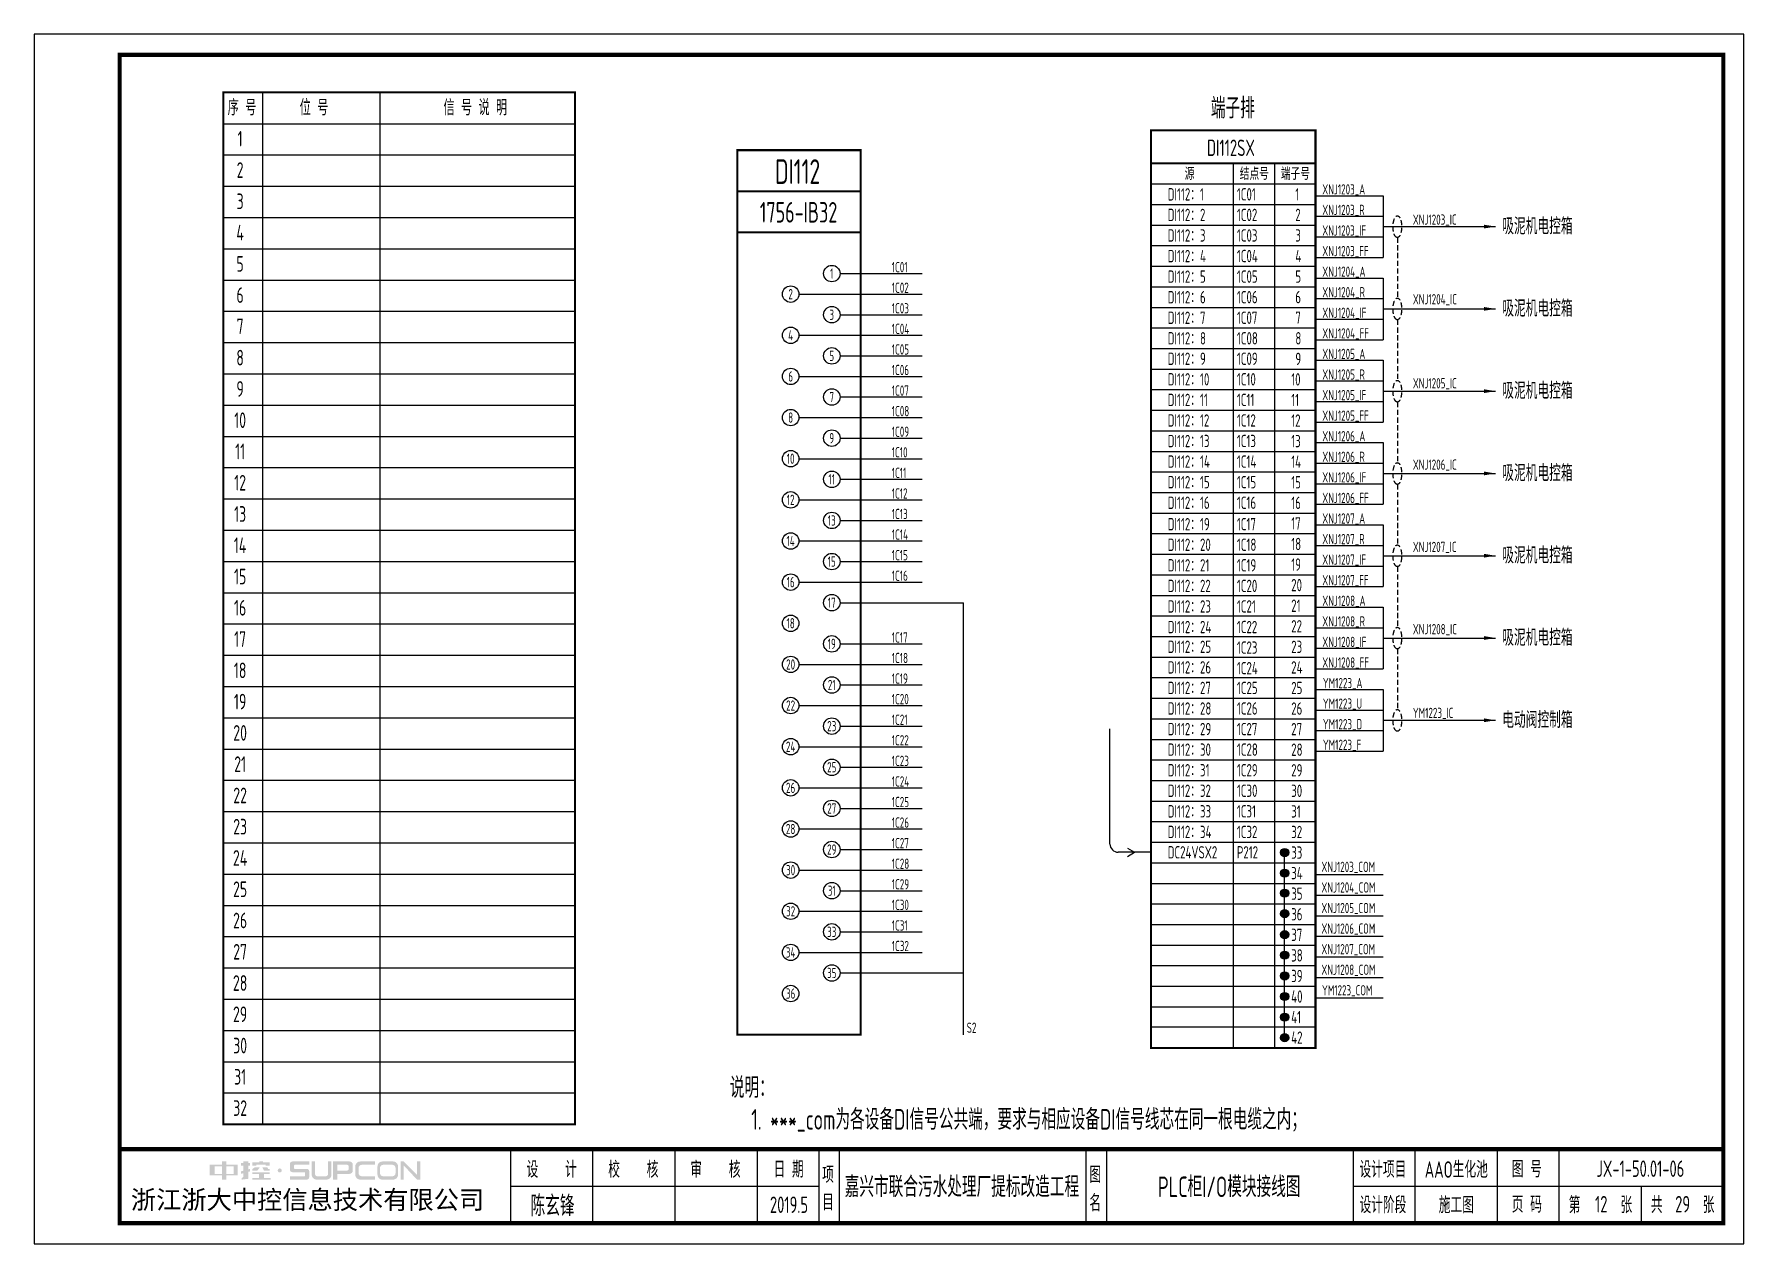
# Model space of a CAD drawing. Header units: millimetres. Extents: x 30557 to 235556, y -116603 to -73383.
# Drawn here: x 55505 to 59663, y -83077 to -80137 of the extents above; entities that cross this region are included whole.
import ezdxf
from ezdxf.enums import TextEntityAlignment as Align

# ---------------------------------------------------------------- set-up
doc = ezdxf.new("R2010")
doc.units = ezdxf.units.MM
doc.linetypes.add('DASHED2', pattern=[0.375, 0.25, -0.125])
doc.layers.add('1', color=3, linetype='Continuous')
doc.layers.add('符号层', color=3, linetype='Continuous')
doc.layers.add('_Drawing', color=7, linetype='Continuous', lineweight=25)
doc.styles.add('supcon', font='sceie.shx', dxfattribs={"width": 0.75, "height": 40, "bigfont": 'sceic.shx'})
doc.styles.add('Title', font='', dxfattribs={"height": 45})
doc.styles.get('Title').set_extended_font_data('SimHei')

msp = doc.modelspace()

# ---------------------------------------------------------------- texts
at = {"style": 'supcon', "width": 0.75}
for s, p in [('序 号', (56010.2, -80334)), ('位 号', (56185.3, -80334)), ('信 号 说 明', (56577.7, -80334)), ('1', (56005.7, -80410)), ('2', (56005.7, -80486)), ('3', (56005.7, -80562)), ('4', (56005.7, -80638)), ('5', (56005.7, -80714)), ('6', (56005.7, -80790)), ('7', (56005.7, -80866)), ('8', (56005.7, -80942)), ('9', (56005.7, -81018)), ('10', (56005.7, -81094)), ('11', (56005.7, -81170)), ('12', (56005.7, -81246)), ('13', (56005.7, -81322)), ('14', (56005.7, -81398)), ('15', (56005.7, -81474)), ('16', (56005.7, -81550)), ('17', (56005.7, -81626)), ('18', (56005.7, -81702)), ('19', (56005.7, -81778)), ('20', (56005.7, -81854)), ('21', (56005.7, -81930)), ('22', (56005.7, -82006)), ('23', (56005.7, -82082)), ('24', (56005.7, -82158)), ('25', (56005.7, -82234)), ('26', (56005.7, -82310)), ('27', (56005.7, -82386)), ('28', (56005.7, -82462)), ('29', (56005.7, -82538)), ('30', (56005.7, -82614)), ('31', (56005.7, -82690)), ('32', (56005.7, -82766))]:
    msp.add_text(s, height=38, dxfattribs=at).set_placement(p, align=Align.CENTER)
at = {"color": 3, "style": 'supcon', "width": 0.75}
for s, height, p in [('DI112', 60, (57361.6, -80470.6)), ('AAO生化池', 40, (58963.6, -82894.3)), ('陈玄锋', 50, (56765.6, -82981.9)), ('2019.5', 40, (57340.7, -82981.9)), ('12', 40, (59316.1, -82980.5)), ('29', 40, (59514.1, -82980.5))]:
    msp.add_text(s, height=height, dxfattribs=at).set_placement(p, align=Align.MIDDLE)
for s, p in [('DI112：1', (58261.6, -80541)), ('DI112：2', (58261.6, -80591)), ('DI112：3', (58261.6, -80641)), ('DI112：4', (58261.6, -80691)), ('DI112：5', (58261.6, -80741)), ('DI112：6', (58261.6, -80791)), ('DI112：7', (58261.6, -80841)), ('DI112：8', (58261.6, -80891)), ('DI112：9', (58261.6, -80940.6)), ('DI112：10', (58261.6, -80990.6)), ('DI112：11', (58261.6, -81040.6)), ('DI112：12', (58261.6, -81090.6)), ('DI112：13', (58261.6, -81140.6)), ('DI112：14', (58261.6, -81190.6)), ('DI112：15', (58261.6, -81240.6)), ('DI112：16', (58261.6, -81290.6)), ('DI112：19', (58261.6, -81342.7)), ('DI112：20', (58261.6, -81392.7)), ('DI112：21', (58261.6, -81442.7)), ('DI112：22', (58261.6, -81492.7)), ('DI112：23', (58261.6, -81542.7)), ('DI112：24', (58261.6, -81592.7)), ('DI112：25', (58261.6, -81640.7)), ('DI112：26', (58261.6, -81690.7)), ('DI112：27', (58261.6, -81740.7)), ('DI112：28', (58261.6, -81790.7)), ('DI112：29', (58261.6, -81840.7)), ('DI112：30', (58261.6, -81890.7)), ('DI112：31', (58261.6, -81940.7)), ('DI112：32', (58261.6, -81990.7)), ('DI112：33', (58261.6, -82040.7)), ('DI112：34', (58261.6, -82090.7))]:
    msp.add_text(s, height=30, dxfattribs=at).set_placement(p)
at = {"linetype": 'Continuous', "style": 'supcon', "width": 0.75}
for s, p in [('XNJ1203_A', (58637.7, -80526.4)), ('XNJ1203_R', (58637.7, -80576.4)), ('XNJ1203_IC', (58857.9, -80600)), ('XNJ1203_IF', (58637.7, -80626.4)), ('XNJ1203_FF', (58637.7, -80676.4)), ('XNJ1204_A', (58637.7, -80726.4)), ('XNJ1204_R', (58637.7, -80776.4)), ('XNJ1204_IC', (58857.9, -80793.5)), ('XNJ1204_IF', (58637.7, -80826.4)), ('XNJ1204_FF', (58637.7, -80876.4)), ('XNJ1205_A', (58637.7, -80926.4)), ('XNJ1205_R', (58637.7, -80976.4)), ('XNJ1205_IC', (58857.9, -80997.7)), ('XNJ1205_IF', (58637.7, -81026.4)), ('XNJ1205_FF', (58637.7, -81076.4)), ('XNJ1206_A', (58637.7, -81126.4)), ('XNJ1206_R', (58637.7, -81176.4)), ('XNJ1206_IF', (58637.7, -81226.4)), ('XNJ1206_IC', (58857.9, -81195.5)), ('XNJ1206_FF', (58637.7, -81276.4)), ('XNJ1207_A', (58637.7, -81326.4)), ('XNJ1207_R', (58637.7, -81376.4)), ('XNJ1207_IC', (58857.9, -81395.5)), ('XNJ1207_IF', (58637.7, -81426.4)), ('XNJ1207_FF', (58637.7, -81476.4)), ('XNJ1208_A', (58637.7, -81526.4)), ('XNJ1208_R', (58637.7, -81576.4)), ('XNJ1208_IC', (58857.9, -81595.4)), ('XNJ1208_IF', (58637.7, -81626.4)), ('XNJ1208_FF', (58637.7, -81676.4)), ('YM1223_A', (58639, -81726.4)), ('YM1223_U', (58639, -81776.4)), ('YM1223_IC', (58857.9, -81799)), ('YM1223_D', (58639, -81826.4)), ('YM1223_F', (58639, -81876.4)), ('XNJ1203_COM', (58635.5, -82173.2)), ('XNJ1204_COM', (58635.5, -82223.2)), ('XNJ1205_COM', (58635.5, -82273.2)), ('XNJ1206_COM', (58635.5, -82323.2)), ('XNJ1207_COM', (58635.5, -82373.2)), ('XNJ1208_COM', (58635.5, -82423.2)), ('YM1223_COM', (58636.8, -82473.2))]:
    msp.add_text(s, height=25, dxfattribs=at).set_placement(p)
at = {"color": 4, "linetype": 'Continuous', "style": 'supcon', "width": 0.75}
for s, p in [('吸泥机电控箱', (59075.4, -80623.3)), ('吸泥机电控箱', (59075.4, -80823.3)), ('吸泥机电控箱', (59075.4, -81023.3)), ('吸泥机电控箱', (59075.4, -81223.3)), ('吸泥机电控箱', (59075.4, -81423.3)), ('吸泥机电控箱', (59075.4, -81623.3)), ('电动阀控制箱', (59075.4, -81823.3))]:
    msp.add_text(s, height=40, dxfattribs=at).set_placement(p)
at = {"color": 7, "style": 'supcon', "width": 0.75}
msp.add_text('DC24VSX2', height=30, dxfattribs=at).set_placement((58261.6, -82140.3))
at = {"layer": '1', "style": 'supcon', "width": 0.75}
msp.add_text('DI112SX', height=40, dxfattribs=at).set_placement((58415.5, -80432.9), align=Align.CENTER)
at = {"layer": '1', "color": 3, "style": 'supcon', "width": 0.75}
for s, height, p in [('1C01', 30, (58429.9, -80541)), ('1C02', 30, (58429.9, -80591)), ('1C03', 30, (58429.9, -80641)), ('1C04', 30, (58429.9, -80691)), ('1C01', 25, (57590.6, -80715.5)), ('1C02', 25, (57590.6, -80765.5)), ('1C05', 30, (58429.9, -80741)), ('1C06', 30, (58429.9, -80791)), ('1C03', 25, (57590.6, -80815.5)), ('1C07', 30, (58429.9, -80841)), ('1C04', 25, (57590.6, -80865.5)), ('1C08', 30, (58429.9, -80891)), ('1C05', 25, (57590.6, -80915.5)), ('1C09', 30, (58429.9, -80940.6)), ('1C06', 25, (57590.6, -80965.5)), ('1C07', 25, (57590.6, -81015.5)), ('1C10', 30, (58429.9, -80990.6)), ('1C11', 30, (58429.9, -81040.6)), ('1C08', 25, (57590.6, -81065.5)), ('1C12', 30, (58429.9, -81090.6)), ('1C09', 25, (57590.6, -81115.5)), ('1C13', 30, (58429.9, -81140.6)), ('1C10', 25, (57590.6, -81165.5)), ('1C14', 30, (58429.9, -81190.6)), ('1C11', 25, (57590.6, -81215.5)), ('1C12', 25, (57590.6, -81265.5)), ('1C15', 30, (58429.9, -81240.6)), ('1C16', 30, (58429.9, -81290.6)), ('1C13', 25, (57590.6, -81315.5)), ('1C17', 30, (58429.9, -81342.7)), ('1C14', 25, (57590.6, -81365.5)), ('1C18', 30, (58429.9, -81392.7)), ('1C15', 25, (57590.6, -81415.5)), ('1C19', 30, (58429.9, -81442.7)), ('1C16', 25, (57590.6, -81465.5)), ('1C20', 30, (58429.9, -81492.7)), ('1C21', 30, (58429.9, -81542.7)), ('1C22', 30, (58429.9, -81592.7)), ('1C17', 25, (57590.6, -81615.5)), ('1C23', 30, (58429.9, -81642.7)), ('1C18', 25, (57590.6, -81665.5)), ('1C24', 30, (58429.9, -81692.7)), ('1C19', 25, (57590.6, -81715.5)), ('1C20', 25, (57590.6, -81765.5)), ('1C25', 30, (58429.9, -81740.7)), ('1C26', 30, (58429.9, -81790.7)), ('1C21', 25, (57590.6, -81815.5)), ('1C27', 30, (58429.9, -81840.7)), ('1C22', 25, (57590.6, -81865.5)), ('1C28', 30, (58429.9, -81890.7)), ('1C23', 25, (57590.6, -81915.5)), ('1C29', 30, (58429.9, -81940.7)), ('1C24', 25, (57590.6, -81965.5)), ('1C25', 25, (57590.6, -82015.5)), ('1C30', 30, (58429.9, -81990.7)), ('1C31', 30, (58429.9, -82040.7)), ('1C26', 25, (57590.6, -82065.5)), ('1C32', 30, (58429.9, -82090.7)), ('1C27', 25, (57590.6, -82115.5)), ('P212', 30, (58429.9, -82140.3)), ('1C28', 25, (57590.6, -82165.5)), ('1C29', 25, (57590.6, -82215.5)), ('1C30', 25, (57590.6, -82265.5)), ('1C31', 25, (57590.6, -82315.5)), ('1C32', 25, (57590.6, -82365.5)), ('S2', 25, (57772.9, -82564.1))]:
    msp.add_text(s, height=height, dxfattribs=at).set_placement(p)
at = {"layer": '_Drawing', "color": 3, "style": 'supcon', "width": 0.75}
for s, height, p in [('说明：', 50, (57250.1, -82694.8)), ('1. ***_com为各设备DI信号公共端，要求与相应设备DI信号线芯在同一根电缆之内；', 50, (57923.4, -82774.1)), ('嘉兴市联合污水处理厂提标改造工程', 50, (57761.2, -82935.8)), ('PLC柜I/O模块接线图', 50, (58411.2, -82935.8)), ('JX-1-50.01-06', 40, (59411.4, -82894.3))]:
    msp.add_text(s, height=height, dxfattribs=at).set_placement(p, align=Align.MIDDLE)
at = {"layer": '符号层', "color": 4, "style": 'supcon', "width": 0.75}
msp.add_text('端子排', height=50, dxfattribs=at).set_placement((58366.6, -80341.5))

# ---------------------------------------------------------------- blocks, each defined once
blk = doc.blocks.new('中控·SUPCON')
at = {"linetype": 'Continuous'}
h = blk.add_hatch(color=2, dxfattribs=at)
h.dxf.hatch_style = 1
h.paths.add_polyline_path([(34, 33), (20, 33), (20, 37), (15, 37), (15, 36), (15, 33), (0, 33), (0, 20), (13, 20), (15, 20), (15, 15), (20, 15), (20, 20), (22, 20), (34, 20)])
h.paths.add_polyline_path([(20, 30), (20, 31), (29, 31), (29, 22), (20, 22)], flags=16)
h.paths.add_polyline_path([(15, 30), (15, 22), (6, 22), (6, 31), (15, 31)], flags=16)
h.paths.add_polyline_path([(47, 32), (49, 32), (49, 35), (47, 35), (47, 37), (41, 37), (41, 35), (38, 35), (38, 32), (41, 32), (41, 25.8), (38, 25), (38, 22), (41, 22.8), (41, 18.3), (39, 17), (39, 15), (47, 16), (47, 24.5), (49, 25), (49, 28), (47, 27.5)])
h.paths.add_polyline_path([(61, 30), (55, 30), (52, 28), (52, 26), (58, 26)])
h.paths.add_polyline_path([(73, 28), (71, 28), (70, 30), (64, 30), (66, 26), (73, 26)])
h.paths.add_polyline_path([(73, 36), (64.6, 36), (64.6, 37), (60.4, 37), (60.4, 36), (52, 36), (52, 32), (56.8, 32), (56.8, 33.1), (68.2, 33.1), (68.2, 32), (73, 32)])
h.paths.add_polyline_path([(66, 22), (73, 22), (73, 24), (52, 24), (52, 22), (60, 22), (60, 17), (52, 17), (52, 15), (74, 15), (74, 17), (66, 17)])
h.paths.add_polyline_path([(82.7, 26.1, 1), (87.6, 26.1, 1)])
h.paths.add_polyline_path([(118, 28), (103.5, 28, -0.414214), (102.5, 29), (102.5, 32, -0.414214), (103.5, 33), (121, 33), (121, 37), (100.5, 37, 0.414214), (97.5, 34), (97.5, 27, 0.414214), (100.5, 24), (115, 24, -0.414214), (116, 23), (116, 20, -0.414214), (115, 19), (97.5, 19), (97.5, 15), (118, 15, 0.414214), (121, 18), (121, 25, 0.414214)])
h.paths.add_polyline_path([(128, 37), (124, 37), (124, 36), (124, 21, 0.414214), (130, 15), (142, 15, 0.414214), (148, 21), (148, 37), (144, 37), (144, 22, -0.414214), (141, 19), (131, 19, -0.414214), (128, 22)])
h.paths.add_polyline_path([(174, 26), (174, 33, 0.414214), (170, 37), (150, 37), (150, 36), (150, 15), (155, 15), (155, 22), (170, 22, 0.414214)])
h.paths.add_polyline_path([(167, 26), (155, 26), (155, 33), (167, 33, -0.414214), (169, 31), (169, 28, -0.414214)], flags=16)
h.paths.add_polyline_path([(201, 19), (185, 19, -0.414214), (181, 23), (181, 29, -0.414214), (185, 33), (201, 33), (201, 37), (183, 37, 0.414214), (177, 31), (177, 21, 0.414214), (183, 15), (201, 15)])
h.paths.add_polyline_path([(229, 21), (229, 31, 0.414214), (223, 37), (210, 37, 0.414214), (204, 31), (204, 21, 0.414214), (210, 15), (223, 15, 0.414214)])
h.paths.add_polyline_path([(207, 23), (207, 29, -0.414214), (211, 33), (222, 33, -0.414214), (226, 29), (226, 23, -0.414214), (222, 19), (211, 19, -0.414214)], flags=16)
h.paths.add_polyline_path([(236, 32.1), (252, 15), (256, 15), (256, 37), (252, 37), (252, 21), (236, 37), (232, 37), (232, 36), (232, 15), (236, 15)])
h = blk.add_hatch(color=2, dxfattribs=at)
h.dxf.hatch_style = 1
h.paths.add_polyline_path([(34, 33), (20, 33), (20, 37), (15, 37), (15, 36), (15, 33), (0, 33), (0, 20), (13, 20), (15, 20), (15, 15), (20, 15), (20, 20), (22, 20), (34, 20)])
h.paths.add_polyline_path([(20, 30), (20, 31), (29, 31), (29, 22), (20, 22)], flags=16)
h.paths.add_polyline_path([(15, 30), (15, 22), (6, 22), (6, 31), (15, 31)], flags=16)
h.paths.add_polyline_path([(47, 32), (49, 32), (49, 35), (47, 35), (47, 37), (41, 37), (41, 35), (38, 35), (38, 32), (41, 32), (41, 25.8), (38, 25), (38, 22), (41, 22.8), (41, 18.3), (39, 17), (39, 15), (47, 16), (47, 24.5), (49, 25), (49, 28), (47, 27.5)])
h.paths.add_polyline_path([(61, 30), (55, 30), (52, 28), (52, 26), (58, 26)])
h.paths.add_polyline_path([(73, 28), (71, 28), (70, 30), (64, 30), (66, 26), (73, 26)])
h.paths.add_polyline_path([(73, 36), (64.6, 36), (64.6, 37), (60.4, 37), (60.4, 36), (52, 36), (52, 32), (56.8, 32), (56.8, 33.1), (68.2, 33.1), (68.2, 32), (73, 32)])
h.paths.add_polyline_path([(66, 22), (73, 22), (73, 24), (52, 24), (52, 22), (60, 22), (60, 17), (52, 17), (52, 15), (74, 15), (74, 17), (66, 17)])
h.paths.add_polyline_path([(82.7, 26.1, 1), (87.6, 26.1, 1)])
h.paths.add_polyline_path([(118, 28), (103.5, 28, -0.414214), (102.5, 29), (102.5, 32, -0.414214), (103.5, 33), (121, 33), (121, 37), (100.5, 37, 0.414214), (97.5, 34), (97.5, 27, 0.414214), (100.5, 24), (115, 24, -0.414214), (116, 23), (116, 20, -0.414214), (115, 19), (97.5, 19), (97.5, 15), (118, 15, 0.414214), (121, 18), (121, 25, 0.414214)])
h.paths.add_polyline_path([(128, 37), (124, 37), (124, 36), (124, 21, 0.414214), (130, 15), (142, 15, 0.414214), (148, 21), (148, 37), (144, 37), (144, 22, -0.414214), (141, 19), (131, 19, -0.414214), (128, 22)])
h.paths.add_polyline_path([(174, 26), (174, 33, 0.414214), (170, 37), (150, 37), (150, 36), (150, 15), (155, 15), (155, 22), (170, 22, 0.414214)])
h.paths.add_polyline_path([(167, 26), (155, 26), (155, 33), (167, 33, -0.414214), (169, 31), (169, 28, -0.414214)], flags=16)
h.paths.add_polyline_path([(201, 19), (185, 19, -0.414214), (181, 23), (181, 29, -0.414214), (185, 33), (201, 33), (201, 37), (183, 37, 0.414214), (177, 31), (177, 21, 0.414214), (183, 15), (201, 15)])
h.paths.add_polyline_path([(229, 21), (229, 31, 0.414214), (223, 37), (210, 37, 0.414214), (204, 31), (204, 21, 0.414214), (210, 15), (223, 15, 0.414214)])
h.paths.add_polyline_path([(207, 23), (207, 29, -0.414214), (211, 33), (222, 33, -0.414214), (226, 29), (226, 23, -0.414214), (222, 19), (211, 19, -0.414214)], flags=16)
h.paths.add_polyline_path([(236, 32.1), (252, 15), (256, 15), (256, 37), (252, 37), (252, 21), (236, 37), (232, 37), (232, 36), (232, 15), (236, 15)])
h = blk.add_hatch(color=2, dxfattribs=at)
h.dxf.hatch_style = 1
h.paths.add_polyline_path([(34, 33), (20, 33), (20, 37), (15, 37), (15, 36), (15, 33), (0, 33), (0, 20), (13, 20), (15, 20), (15, 15), (20, 15), (20, 20), (22, 20), (34, 20)])
h.paths.add_polyline_path([(20, 30), (20, 31), (29, 31), (29, 22), (20, 22)], flags=16)
h.paths.add_polyline_path([(15, 30), (15, 22), (6, 22), (6, 31), (15, 31)], flags=16)
h.paths.add_polyline_path([(47, 32), (49, 32), (49, 35), (47, 35), (47, 37), (41, 37), (41, 35), (38, 35), (38, 32), (41, 32), (41, 25.8), (38, 25), (38, 22), (41, 22.8), (41, 18.3), (39, 17), (39, 15), (47, 16), (47, 24.5), (49, 25), (49, 28), (47, 27.5)])
h.paths.add_polyline_path([(61, 30), (55, 30), (52, 28), (52, 26), (58, 26)])
h.paths.add_polyline_path([(73, 28), (71, 28), (70, 30), (64, 30), (66, 26), (73, 26)])
h.paths.add_polyline_path([(73, 36), (64.6, 36), (64.6, 37), (60.4, 37), (60.4, 36), (52, 36), (52, 32), (56.8, 32), (56.8, 33.1), (68.2, 33.1), (68.2, 32), (73, 32)])
h.paths.add_polyline_path([(66, 22), (73, 22), (73, 24), (52, 24), (52, 22), (60, 22), (60, 17), (52, 17), (52, 15), (74, 15), (74, 17), (66, 17)])
h.paths.add_polyline_path([(82.7, 26.1, 1), (87.6, 26.1, 1)])
h.paths.add_polyline_path([(118, 28), (103.5, 28, -0.414214), (102.5, 29), (102.5, 32, -0.414214), (103.5, 33), (121, 33), (121, 37), (100.5, 37, 0.414214), (97.5, 34), (97.5, 27, 0.414214), (100.5, 24), (115, 24, -0.414214), (116, 23), (116, 20, -0.414214), (115, 19), (97.5, 19), (97.5, 15), (118, 15, 0.414214), (121, 18), (121, 25, 0.414214)])
h.paths.add_polyline_path([(128, 37), (124, 37), (124, 36), (124, 21, 0.414214), (130, 15), (142, 15, 0.414214), (148, 21), (148, 37), (144, 37), (144, 22, -0.414214), (141, 19), (131, 19, -0.414214), (128, 22)])
h.paths.add_polyline_path([(174, 26), (174, 33, 0.414214), (170, 37), (150, 37), (150, 36), (150, 15), (155, 15), (155, 22), (170, 22, 0.414214)])
h.paths.add_polyline_path([(167, 26), (155, 26), (155, 33), (167, 33, -0.414214), (169, 31), (169, 28, -0.414214)], flags=16)
h.paths.add_polyline_path([(201, 19), (185, 19, -0.414214), (181, 23), (181, 29, -0.414214), (185, 33), (201, 33), (201, 37), (183, 37, 0.414214), (177, 31), (177, 21, 0.414214), (183, 15), (201, 15)])
h.paths.add_polyline_path([(229, 21), (229, 31, 0.414214), (223, 37), (210, 37, 0.414214), (204, 31), (204, 21, 0.414214), (210, 15), (223, 15, 0.414214)])
h.paths.add_polyline_path([(207, 23), (207, 29, -0.414214), (211, 33), (222, 33, -0.414214), (226, 29), (226, 23, -0.414214), (222, 19), (211, 19, -0.414214)], flags=16)
h.paths.add_polyline_path([(236, 32.1), (252, 15), (256, 15), (256, 37), (252, 37), (252, 21), (236, 37), (232, 37), (232, 36), (232, 15), (236, 15)])
h = blk.add_hatch(color=2, dxfattribs=at)
h.dxf.hatch_style = 1
h.paths.add_polyline_path([(34, 33), (20, 33), (20, 37), (15, 37), (15, 36), (15, 33), (0, 33), (0, 20), (13, 20), (15, 20), (15, 15), (20, 15), (20, 20), (22, 20), (34, 20)])
h.paths.add_polyline_path([(20, 30), (20, 31), (29, 31), (29, 22), (20, 22)], flags=16)
h.paths.add_polyline_path([(15, 30), (15, 22), (6, 22), (6, 31), (15, 31)], flags=16)
h.paths.add_polyline_path([(47, 32), (49, 32), (49, 35), (47, 35), (47, 37), (41, 37), (41, 35), (38, 35), (38, 32), (41, 32), (41, 25.8), (38, 25), (38, 22), (41, 22.8), (41, 18.3), (39, 17), (39, 15), (47, 16), (47, 24.5), (49, 25), (49, 28), (47, 27.5)])
h.paths.add_polyline_path([(61, 30), (55, 30), (52, 28), (52, 26), (58, 26)])
h.paths.add_polyline_path([(73, 28), (71, 28), (70, 30), (64, 30), (66, 26), (73, 26)])
h.paths.add_polyline_path([(73, 36), (64.6, 36), (64.6, 37), (60.4, 37), (60.4, 36), (52, 36), (52, 32), (56.8, 32), (56.8, 33.1), (68.2, 33.1), (68.2, 32), (73, 32)])
h.paths.add_polyline_path([(66, 22), (73, 22), (73, 24), (52, 24), (52, 22), (60, 22), (60, 17), (52, 17), (52, 15), (74, 15), (74, 17), (66, 17)])
h.paths.add_polyline_path([(82.7, 26.1, 1), (87.6, 26.1, 1)])
h.paths.add_polyline_path([(118, 28), (103.5, 28, -0.414214), (102.5, 29), (102.5, 32, -0.414214), (103.5, 33), (121, 33), (121, 37), (100.5, 37, 0.414214), (97.5, 34), (97.5, 27, 0.414214), (100.5, 24), (115, 24, -0.414214), (116, 23), (116, 20, -0.414214), (115, 19), (97.5, 19), (97.5, 15), (118, 15, 0.414214), (121, 18), (121, 25, 0.414214)])
h.paths.add_polyline_path([(128, 37), (124, 37), (124, 36), (124, 21, 0.414214), (130, 15), (142, 15, 0.414214), (148, 21), (148, 37), (144, 37), (144, 22, -0.414214), (141, 19), (131, 19, -0.414214), (128, 22)])
h.paths.add_polyline_path([(174, 26), (174, 33, 0.414214), (170, 37), (150, 37), (150, 36), (150, 15), (155, 15), (155, 22), (170, 22, 0.414214)])
h.paths.add_polyline_path([(167, 26), (155, 26), (155, 33), (167, 33, -0.414214), (169, 31), (169, 28, -0.414214)], flags=16)
h.paths.add_polyline_path([(201, 19), (185, 19, -0.414214), (181, 23), (181, 29, -0.414214), (185, 33), (201, 33), (201, 37), (183, 37, 0.414214), (177, 31), (177, 21, 0.414214), (183, 15), (201, 15)])
h.paths.add_polyline_path([(229, 21), (229, 31, 0.414214), (223, 37), (210, 37, 0.414214), (204, 31), (204, 21, 0.414214), (210, 15), (223, 15, 0.414214)])
h.paths.add_polyline_path([(207, 23), (207, 29, -0.414214), (211, 33), (222, 33, -0.414214), (226, 29), (226, 23, -0.414214), (222, 19), (211, 19, -0.414214)], flags=16)
h.paths.add_polyline_path([(236, 32.1), (252, 15), (256, 15), (256, 37), (252, 37), (252, 21), (236, 37), (232, 37), (232, 36), (232, 15), (236, 15)])
h = blk.add_hatch(color=2, dxfattribs=at)
h.dxf.hatch_style = 1
h.paths.add_polyline_path([(34, 33), (20, 33), (20, 37), (15, 37), (15, 36), (15, 33), (0, 33), (0, 20), (13, 20), (15, 20), (15, 15), (20, 15), (20, 20), (22, 20), (34, 20)])
h.paths.add_polyline_path([(20, 30), (20, 31), (29, 31), (29, 22), (20, 22)], flags=16)
h.paths.add_polyline_path([(15, 30), (15, 22), (6, 22), (6, 31), (15, 31)], flags=16)
h.paths.add_polyline_path([(47, 32), (49, 32), (49, 35), (47, 35), (47, 37), (41, 37), (41, 35), (38, 35), (38, 32), (41, 32), (41, 25.8), (38, 25), (38, 22), (41, 22.8), (41, 18.3), (39, 17), (39, 15), (47, 16), (47, 24.5), (49, 25), (49, 28), (47, 27.5)])
h.paths.add_polyline_path([(61, 30), (55, 30), (52, 28), (52, 26), (58, 26)])
h.paths.add_polyline_path([(73, 28), (71, 28), (70, 30), (64, 30), (66, 26), (73, 26)])
h.paths.add_polyline_path([(73, 36), (64.6, 36), (64.6, 37), (60.4, 37), (60.4, 36), (52, 36), (52, 32), (56.8, 32), (56.8, 33.1), (68.2, 33.1), (68.2, 32), (73, 32)])
h.paths.add_polyline_path([(66, 22), (73, 22), (73, 24), (52, 24), (52, 22), (60, 22), (60, 17), (52, 17), (52, 15), (74, 15), (74, 17), (66, 17)])
h.paths.add_polyline_path([(82.7, 26.1, 1), (87.6, 26.1, 1)])
h.paths.add_polyline_path([(118, 28), (103.5, 28, -0.414214), (102.5, 29), (102.5, 32, -0.414214), (103.5, 33), (121, 33), (121, 37), (100.5, 37, 0.414214), (97.5, 34), (97.5, 27, 0.414214), (100.5, 24), (115, 24, -0.414214), (116, 23), (116, 20, -0.414214), (115, 19), (97.5, 19), (97.5, 15), (118, 15, 0.414214), (121, 18), (121, 25, 0.414214)])
h.paths.add_polyline_path([(128, 37), (124, 37), (124, 36), (124, 21, 0.414214), (130, 15), (142, 15, 0.414214), (148, 21), (148, 37), (144, 37), (144, 22, -0.414214), (141, 19), (131, 19, -0.414214), (128, 22)])
h.paths.add_polyline_path([(174, 26), (174, 33, 0.414214), (170, 37), (150, 37), (150, 36), (150, 15), (155, 15), (155, 22), (170, 22, 0.414214)])
h.paths.add_polyline_path([(167, 26), (155, 26), (155, 33), (167, 33, -0.414214), (169, 31), (169, 28, -0.414214)], flags=16)
h.paths.add_polyline_path([(201, 19), (185, 19, -0.414214), (181, 23), (181, 29, -0.414214), (185, 33), (201, 33), (201, 37), (183, 37, 0.414214), (177, 31), (177, 21, 0.414214), (183, 15), (201, 15)])
h.paths.add_polyline_path([(229, 21), (229, 31, 0.414214), (223, 37), (210, 37, 0.414214), (204, 31), (204, 21, 0.414214), (210, 15), (223, 15, 0.414214)])
h.paths.add_polyline_path([(207, 23), (207, 29, -0.414214), (211, 33), (222, 33, -0.414214), (226, 29), (226, 23, -0.414214), (222, 19), (211, 19, -0.414214)], flags=16)
h.paths.add_polyline_path([(236, 32.1), (252, 15), (256, 15), (256, 37), (252, 37), (252, 21), (236, 37), (232, 37), (232, 36), (232, 15), (236, 15)])
h = blk.add_hatch(color=2, dxfattribs=at)
h.dxf.hatch_style = 1
h.paths.add_polyline_path([(34, 33), (20, 33), (20, 37), (15, 37), (15, 36), (15, 33), (0, 33), (0, 20), (13, 20), (15, 20), (15, 15), (20, 15), (20, 20), (22, 20), (34, 20)])
h.paths.add_polyline_path([(20, 30), (20, 31), (29, 31), (29, 22), (20, 22)], flags=16)
h.paths.add_polyline_path([(15, 30), (15, 22), (6, 22), (6, 31), (15, 31)], flags=16)
h.paths.add_polyline_path([(47, 32), (49, 32), (49, 35), (47, 35), (47, 37), (41, 37), (41, 35), (38, 35), (38, 32), (41, 32), (41, 25.8), (38, 25), (38, 22), (41, 22.8), (41, 18.3), (39, 17), (39, 15), (47, 16), (47, 24.5), (49, 25), (49, 28), (47, 27.5)])
h.paths.add_polyline_path([(61, 30), (55, 30), (52, 28), (52, 26), (58, 26)])
h.paths.add_polyline_path([(73, 28), (71, 28), (70, 30), (64, 30), (66, 26), (73, 26)])
h.paths.add_polyline_path([(73, 36), (64.6, 36), (64.6, 37), (60.4, 37), (60.4, 36), (52, 36), (52, 32), (56.8, 32), (56.8, 33.1), (68.2, 33.1), (68.2, 32), (73, 32)])
h.paths.add_polyline_path([(66, 22), (73, 22), (73, 24), (52, 24), (52, 22), (60, 22), (60, 17), (52, 17), (52, 15), (74, 15), (74, 17), (66, 17)])
h.paths.add_polyline_path([(82.7, 26.1, 1), (87.6, 26.1, 1)])
h.paths.add_polyline_path([(118, 28), (103.5, 28, -0.414214), (102.5, 29), (102.5, 32, -0.414214), (103.5, 33), (121, 33), (121, 37), (100.5, 37, 0.414214), (97.5, 34), (97.5, 27, 0.414214), (100.5, 24), (115, 24, -0.414214), (116, 23), (116, 20, -0.414214), (115, 19), (97.5, 19), (97.5, 15), (118, 15, 0.414214), (121, 18), (121, 25, 0.414214)])
h.paths.add_polyline_path([(128, 37), (124, 37), (124, 36), (124, 21, 0.414214), (130, 15), (142, 15, 0.414214), (148, 21), (148, 37), (144, 37), (144, 22, -0.414214), (141, 19), (131, 19, -0.414214), (128, 22)])
h.paths.add_polyline_path([(174, 26), (174, 33, 0.414214), (170, 37), (150, 37), (150, 36), (150, 15), (155, 15), (155, 22), (170, 22, 0.414214)])
h.paths.add_polyline_path([(167, 26), (155, 26), (155, 33), (167, 33, -0.414214), (169, 31), (169, 28, -0.414214)], flags=16)
h.paths.add_polyline_path([(201, 19), (185, 19, -0.414214), (181, 23), (181, 29, -0.414214), (185, 33), (201, 33), (201, 37), (183, 37, 0.414214), (177, 31), (177, 21, 0.414214), (183, 15), (201, 15)])
h.paths.add_polyline_path([(229, 21), (229, 31, 0.414214), (223, 37), (210, 37, 0.414214), (204, 31), (204, 21, 0.414214), (210, 15), (223, 15, 0.414214)])
h.paths.add_polyline_path([(207, 23), (207, 29, -0.414214), (211, 33), (222, 33, -0.414214), (226, 29), (226, 23, -0.414214), (222, 19), (211, 19, -0.414214)], flags=16)
h.paths.add_polyline_path([(236, 32.1), (252, 15), (256, 15), (256, 37), (252, 37), (252, 21), (236, 37), (232, 37), (232, 36), (232, 15), (236, 15)])
blk = doc.blocks.new('supcon图框')
at = {"linetype": 'Continuous'}
for p, q in [((6145.7, 4361.7), (1987.7, 4361.7)), ((1987.7, 4361.7), (1987.7, 1421.7)), ((6145.7, 1421.7), (6145.7, 4361.7)), ((1987.7, 1421.7), (6145.7, 1421.7))]:
    blk.add_line(p, q, dxfattribs=at)
for p, q in [((3145.7, 1651.7), (3145.7, 1471.7)), ((3345.7, 1651.7), (3345.7, 1471.7)), ((3545.7, 1651.7), (3545.7, 1471.7)), ((3745.7, 1651.7), (3745.7, 1471.7)), ((3895.7, 1651.7), (3895.7, 1471.7)), ((3945.7, 1651.7), (3945.7, 1471.7)), ((4545.7, 1651.7), (4545.7, 1471.7)), ((4595.7, 1651.7), (4595.7, 1471.7)), ((5195.7, 1651.7), (5195.7, 1471.7)), ((5345.7, 1651.7), (5345.7, 1471.7)), ((5545.7, 1651.7), (5545.7, 1471.7)), ((5695.7, 1651.7), (5695.7, 1471.7)), ((3145.7, 1561.7), (3895.7, 1561.7)), ((5195.7, 1561.7), (6095.7, 1561.7)), ((5895.7, 1561.7), (5895.7, 1471.7))]:
    blk.add_line(p, q)
at = {"linetype": 'Continuous', "const_width": 10}
blk.add_lwpolyline([(2195.7, 4311.7), (6095.7, 4311.7), (6095.7, 1471.7), (2195.7, 1471.7)], close=True, dxfattribs=at)
blk.add_lwpolyline([(2195.7, 1651.7), (6095.7, 1651.7)], dxfattribs=at)
at = {"linetype": 'Continuous', "xscale": 2, "yscale": 2, "zscale": 2}
blk.add_blockref('中控·SUPCON', (2414.6, 1547.7), dxfattribs=at)
at = {"style": 'supcon', "width": 0.75}
for s, p in [('设    计', (3246.2, 1604.2)), ('校    核', (3444.8, 1604.2)), ('审    核', (3644.5, 1604.2)), ('日 期', (3822.5, 1604.2)), ('设计项目', (5268, 1604.2)), ('图 号', (5618, 1604.2)), ('项', (3918.2, 1590.7)), ('图', (4568.2, 1590.7)), ('目', (3918.2, 1522.9)), ('名', (4568.2, 1522.9)), ('设计阶段', (5268, 1518.1)), ('施工图', (5446.5, 1518.1)), ('页 码', (5618, 1518.1)), ('第      张', (5797, 1518.1)), ('共      张', (5997, 1518.1))]:
    blk.add_text(s, height=40, dxfattribs=at).set_placement(p, align=Align.MIDDLE)
at = {"style": 'Title'}
blk.add_text('浙江浙大中控信息技术有限公司', height=45, dxfattribs=at).set_placement((2222.8, 1506.2))
blk = doc.blocks.new('DI端子_42')
at = {"lineweight": -3}
h = blk.add_hatch(color=256, dxfattribs=at)
h.dxf.hatch_style = 1
h.paths.add_polyline_path([(10680.5, 453.6, 1), (10660.5, 453.6, 1)])
h = blk.add_hatch(color=256, dxfattribs=at)
h.dxf.hatch_style = 1
h.paths.add_polyline_path([(10680.5, 403.6, 1), (10660.5, 403.6, 1)])
h = blk.add_hatch(color=256, dxfattribs=at)
h.dxf.hatch_style = 1
h.paths.add_polyline_path([(10680.5, 354.9, 1), (10660.5, 354.9, 1)])
h = blk.add_hatch(color=256, dxfattribs=at)
h.dxf.hatch_style = 1
h.paths.add_polyline_path([(10680.5, 304.9, 1), (10660.5, 304.9, 1)])
h = blk.add_hatch(color=256, dxfattribs=at)
h.dxf.hatch_style = 1
h.paths.add_polyline_path([(10680.5, 254.2, 1), (10660.5, 254.2, 1)])
h = blk.add_hatch(color=256, dxfattribs=at)
h.dxf.hatch_style = 1
h.paths.add_polyline_path([(10680.5, 204.2, 1), (10660.5, 204.2, 1)])
h = blk.add_hatch(color=256, dxfattribs=at)
h.dxf.hatch_style = 1
h.paths.add_polyline_path([(10680.5, 153.8, 1), (10660.5, 153.8, 1)])
h = blk.add_hatch(color=256, dxfattribs=at)
h.dxf.hatch_style = 1
h.paths.add_polyline_path([(10680.5, 103.8, 1), (10660.5, 103.8, 1)])
h = blk.add_hatch(color=256, dxfattribs=at)
h.dxf.hatch_style = 1
h.paths.add_polyline_path([(10680.5, 53.5, 1), (10660.5, 53.5, 1)])
h = blk.add_hatch(color=256, dxfattribs=at)
h.dxf.hatch_style = 1
h.paths.add_polyline_path([(10680.5, 3.5, 1), (10660.5, 3.5, 1)])
for p, q in [((10345.5, 2208.8), (10345.5, 78.8)), ((10745.5, 2208.8), (10345.5, 2208.8)), ((10745.5, 78.8), (10745.5, 2208.8)), ((10545.5, 2128.8), (10545.5, 78.8)), ((10645.5, 2128.8), (10645.5, 78.8)), ((10345.5, 2078.8), (10745.5, 2078.8)), ((10345.5, 2028.8), (10745.5, 2028.8)), ((10345.5, 1978.8), (10745.5, 1978.8)), ((10345.5, 1928.8), (10745.5, 1928.8)), ((10345.5, 1878.8), (10745.5, 1878.8)), ((10345.5, 1828.8), (10745.5, 1828.8)), ((10345.5, 1778.8), (10745.5, 1778.8)), ((10345.5, 1728.8), (10745.5, 1728.8)), ((10345.5, 1678.8), (10745.5, 1678.8)), ((10345.5, 1628.8), (10745.5, 1628.8)), ((10345.5, 1578.8), (10745.5, 1578.8)), ((10345.5, 1528.8), (10745.5, 1528.8)), ((10345.5, 1478.8), (10745.5, 1478.8)), ((10345.5, 1428.8), (10745.5, 1428.8)), ((10345.5, 1378.8), (10745.5, 1378.8)), ((10345.5, 1328.8), (10745.5, 1328.8)), ((10345.5, 1278.8), (10745.5, 1278.8)), ((10345.5, 1228.8), (10745.5, 1228.8)), ((10345.5, 1178.8), (10745.5, 1178.8)), ((10345.5, 1128.8), (10745.5, 1128.8)), ((10345.5, 1078.8), (10745.5, 1078.8)), ((10345.5, 1028.8), (10745.5, 1028.8)), ((10345.5, 978.8), (10745.5, 978.8)), ((10345.5, 928.8), (10745.5, 928.8)), ((10345.5, 878.8), (10745.5, 878.8)), ((10345.5, 828.8), (10745.5, 828.8)), ((10345.5, 778.8), (10745.5, 778.8)), ((10345.5, 728.8), (10745.5, 728.8)), ((10345.5, 678.8), (10745.5, 678.8)), ((10345.5, 628.8), (10745.5, 628.8)), ((10345.5, 578.8), (10745.5, 578.8)), ((10345.5, 528.8), (10745.5, 528.8)), ((10345.5, 478.8), (10745.5, 478.8)), ((10345.5, 428.8), (10745.5, 428.8)), ((10345.5, 378.8), (10745.5, 378.8)), ((10345.5, 328.8), (10745.5, 328.8)), ((10345.5, 278.8), (10745.5, 278.8)), ((10345.5, 228.8), (10745.5, 228.8)), ((10345.5, 178.8), (10745.5, 178.8)), ((10345.5, 128.8), (10745.5, 128.8))]:
    blk.add_line(p, q, dxfattribs=at)
for p, q in [((10345.5, 2208.8), (10745.5, 2208.8)), ((10345.5, -21.2), (10345.5, 2208.8)), ((10745.5, 2208.8), (10745.5, -21.2)), ((10670, 2.9), (10670, 454.3)), ((10345.5, 78.8), (10745.5, 78.8)), ((10345.5, 28.8), (10345.5, 78.8)), ((10545.5, 78.8), (10545.5, -21.2)), ((10645.5, 78.8), (10645.5, -21.2)), ((10745.5, 78.8), (10745.5, 28.8)), ((10745.5, 28.8), (10345.5, 28.8)), ((10345.5, -21.2), (10345.5, 28.8)), ((10745.5, 28.8), (10745.5, -21.2)), ((10745.5, -21.2), (10345.5, -21.2)), ((10745.5, -21.2), (10345.5, -21.2))]:
    blk.add_line(p, q)
at = {"const_width": 5}
blk.add_lwpolyline([(10345.5, 2208.8), (10745.5, 2208.8), (10745.5, -21.2), (10345.5, -21.2), (10345.5, 2208.8)], dxfattribs=at)
at = {"lineweight": -3, "const_width": 5}
blk.add_lwpolyline([(10345.5, 2128.8), (10745.5, 2128.8)], dxfattribs=at)
at = {"lineweight": -3}
for centre in [(10670.5, 453.6), (10670.5, 403.6), (10670.5, 354.9), (10670.5, 304.9), (10670.5, 254.2), (10670.5, 204.2), (10670.5, 153.8), (10670.5, 103.8), (10670.5, 53.5), (10670.5, 3.5)]:
    blk.add_circle(centre, 10, dxfattribs=at)
at = {"color": 7, "style": 'supcon', "width": 0.75}
for s, p in [('源', (10427.3, 2088.6)), ('结点号', (10561.2, 2088.6)), ('端子号', (10661.2, 2088.6)), ('1', (10696.4, 2038.6)), ('2', (10696.4, 1988.6)), ('3', (10696.4, 1938.6)), ('4', (10696.4, 1888.6)), ('5', (10696.4, 1838.6)), ('6', (10696.4, 1788.6)), ('7', (10696.4, 1738.6)), ('8', (10696.4, 1688.6)), ('9', (10696.4, 1638.6)), ('10', (10686.4, 1588.6)), ('11', (10686.4, 1538.6)), ('12', (10686.4, 1488.6)), ('13', (10686.4, 1438.6)), ('14', (10686.4, 1388.6)), ('15', (10686.4, 1338.6)), ('16', (10686.4, 1288.6)), ('17', (10686.4, 1238.6)), ('18', (10686.4, 1188.6)), ('19', (10686.4, 1138.6)), ('20', (10686.4, 1088.6)), ('21', (10686.4, 1038.6)), ('22', (10686.4, 988.6)), ('23', (10686.4, 938.6)), ('24', (10686.4, 888.6)), ('25', (10686.4, 838.6)), ('26', (10686.4, 788.6)), ('27', (10686.4, 738.6)), ('28', (10686.4, 688.6)), ('29', (10686.4, 638.6)), ('30', (10686.4, 588.6)), ('31', (10686.4, 538.6)), ('32', (10686.4, 488.6)), ('33', (10686.4, 438.6)), ('34', (10686.4, 388.6)), ('35', (10686.4, 338.6)), ('36', (10686.4, 288.6)), ('37', (10686.4, 238.6)), ('38', (10686.4, 188.6)), ('39', (10686.4, 138.6)), ('40', (10686.4, 88.6)), ('41', (10686.4, 38.6)), ('42', (10686.4, -11.2))]:
    blk.add_text(s, height=30, dxfattribs=at).set_placement(p)
blk = doc.blocks.new('1756-IB32')
at = {"linetype": 'Continuous'}
for p, q in [((13409.3, 32239.5), (13609.3, 32239.5)), ((13309.3, 32189.5), (13609.3, 32189.5)), ((13409.3, 32139.5), (13609.3, 32139.5)), ((13309.3, 32089.5), (13609.3, 32089.5)), ((13409.3, 32039.5), (13609.3, 32039.5)), ((13309.3, 31989.5), (13609.3, 31989.5)), ((13409.3, 31939.5), (13609.3, 31939.5)), ((13309.3, 31889.5), (13609.3, 31889.5)), ((13409.3, 31839.5), (13609.3, 31839.5)), ((13309.3, 31789.5), (13609.3, 31789.5)), ((13409.3, 31739.5), (13609.3, 31739.5)), ((13309.3, 31689.5), (13609.3, 31689.5)), ((13409.3, 31639.5), (13609.3, 31639.5)), ((13309.3, 31589.5), (13609.3, 31589.5)), ((13409.3, 31539.5), (13609.3, 31539.5)), ((13309.3, 31489.5), (13609.3, 31489.5)), ((13409.3, 31339.5), (13609.3, 31339.5)), ((13309.3, 31289.5), (13609.3, 31289.5)), ((13409.3, 31239.5), (13609.3, 31239.5)), ((13309.3, 31189.5), (13609.3, 31189.5)), ((13409.3, 31139.5), (13609.3, 31139.5)), ((13309.3, 31089.5), (13609.3, 31089.5)), ((13409.3, 31039.5), (13609.3, 31039.5)), ((13309.3, 30989.5), (13609.3, 30989.5)), ((13409.3, 30939.5), (13609.3, 30939.5)), ((13309.3, 30889.5), (13609.3, 30889.5)), ((13409.3, 30839.5), (13609.3, 30839.5)), ((13309.3, 30789.5), (13609.3, 30789.5)), ((13409.3, 30739.5), (13609.3, 30739.5)), ((13309.3, 30689.5), (13609.3, 30689.5)), ((13409.3, 30639.5), (13609.3, 30639.5)), ((13309.3, 30589.5), (13609.3, 30589.5))]:
    blk.add_line(p, q, dxfattribs=at)
at = {"color": 5, "linetype": 'Continuous'}
for p, q in [((13409.3, 31439.5), (13709.3, 31439.5)), ((13709.3, 30389.5), (13709.3, 31439.5)), ((13409.3, 30539.5), (13709.3, 30539.5))]:
    blk.add_line(p, q, dxfattribs=at)
at = {"linetype": 'Continuous', "const_width": 5}
blk.add_lwpolyline([(13159.3, 32539.5), (13459.3, 32539.5), (13459.3, 30389.5), (13159.3, 30389.5)], close=True, dxfattribs=at)
for points in [[(13159.3, 32439.5), (13459.3, 32439.5)], [(13159.3, 32339.5), (13459.3, 32339.5)]]:
    blk.add_lwpolyline(points, dxfattribs=at)
at = {"lineweight": -3}
for centre in [(13389.3, 32239.5), (13289.3, 32189.5), (13389.3, 32139.5), (13289.3, 32089.5), (13389.3, 32039.5), (13289.3, 31989.5), (13389.3, 31939.5), (13289.3, 31889.5), (13389.3, 31839.5), (13289.3, 31789.5), (13389.3, 31739.5), (13289.3, 31689.5), (13389.3, 31639.5), (13289.3, 31589.5), (13389.3, 31539.5), (13289.3, 31489.5), (13389.3, 31439.5), (13289.3, 31389.5), (13389.3, 31339.5), (13289.3, 31289.5), (13389.3, 31239.5), (13289.3, 31189.5), (13389.3, 31139.5), (13289.3, 31089.5), (13389.3, 31039.5), (13289.3, 30989.5), (13389.3, 30939.5), (13289.3, 30889.5), (13389.3, 30839.5), (13289.3, 30789.5), (13389.3, 30739.5), (13289.3, 30689.5), (13389.3, 30639.5), (13289.3, 30589.5), (13389.3, 30539.5), (13289.3, 30489.5)]:
    blk.add_circle(centre, 20, dxfattribs=at)
at = {"color": 7, "style": 'supcon', "width": 0.75}
blk.add_text('1756-IB32', height=50, dxfattribs=at).set_placement((13308.4, 32388.6), align=Align.MIDDLE)
at = {"style": 'supcon', "width": 0.75}
for s, p in [('1', (13389.1, 32239.5)), ('2', (13289.1, 32189.5)), ('3', (13389.1, 32139.5)), ('4', (13289.1, 32089.5)), ('5', (13389.1, 32039.5)), ('6', (13289.1, 31989.5)), ('7', (13389.1, 31939.5)), ('8', (13289.1, 31889.5)), ('9', (13389.1, 31839.5)), ('10', (13289.1, 31789.5)), ('11', (13389.1, 31739.5)), ('12', (13289.1, 31689.5)), ('13', (13389.1, 31639.5)), ('14', (13289.1, 31589.5)), ('15', (13389.1, 31539.5)), ('16', (13289.1, 31489.5)), ('17', (13389.1, 31439.5)), ('18', (13289.1, 31389.5)), ('19', (13389.1, 31339.5)), ('20', (13289.1, 31289.5)), ('21', (13389.1, 31239.5)), ('22', (13289.1, 31189.5)), ('23', (13389.1, 31139.5)), ('24', (13289.1, 31089.5)), ('25', (13389.1, 31039.5)), ('26', (13289.1, 30989.5)), ('27', (13389.1, 30939.5)), ('28', (13289.1, 30889.5)), ('29', (13389.1, 30839.5)), ('30', (13289.1, 30789.5)), ('31', (13389.1, 30739.5)), ('32', (13289.1, 30689.5)), ('33', (13389.1, 30639.5)), ('34', (13289.1, 30589.5)), ('35', (13389.1, 30539.5)), ('36', (13289.1, 30489.5))]:
    blk.add_text(s, height=25, dxfattribs=at).set_placement(p, align=Align.MIDDLE)

# ---------------------------------------------------------------- linework, layer by layer
at = {"lineweight": -3}
for p, q in [((56060.1, -80278.3), (56060.1, -81038.3)), ((56345.1, -80278.3), (56345.1, -81038.3)), ((55965.1, -80354.3), (56820.1, -80354.3)), ((55965.1, -80430.3), (56820.1, -80430.3)), ((55965.1, -80506.3), (56820.1, -80506.3)), ((55965.1, -80582.3), (56820.1, -80582.3)), ((55965.1, -80658.3), (56820.1, -80658.3)), ((55965.1, -80734.3), (56820.1, -80734.3)), ((55965.1, -80810.3), (56820.1, -80810.3)), ((55965.1, -80886.3), (56820.1, -80886.3)), ((55965.1, -80962.3), (56820.1, -80962.3)), ((55965.1, -81038.3), (56820.1, -81038.3)), ((56060.1, -81038.3), (56060.1, -82786.3)), ((56345.1, -81038.3), (56345.1, -82786.3)), ((55965.1, -81114.3), (56820.1, -81114.3)), ((55965.1, -81190.3), (56820.1, -81190.3)), ((55965.1, -81266.3), (56820.1, -81266.3)), ((55965.1, -81342.3), (56820.1, -81342.3)), ((55965.1, -81418.3), (56820.1, -81418.3)), ((55965.1, -81494.3), (56820.1, -81494.3)), ((55965.1, -81570.3), (56820.1, -81570.3)), ((55965.1, -81646.3), (56820.1, -81646.3)), ((55965.1, -81722.3), (56820.1, -81722.3)), ((55965.1, -81798.3), (56820.1, -81798.3)), ((55965.1, -81874.3), (56820.1, -81874.3)), ((55965.1, -81950.3), (56820.1, -81950.3)), ((55965.1, -82026.3), (56820.1, -82026.3)), ((55965.1, -82102.3), (56820.1, -82102.3)), ((55965.1, -82178.3), (56820.1, -82178.3)), ((55965.1, -82254.3), (56820.1, -82254.3)), ((55965.1, -82330.3), (56820.1, -82330.3)), ((55965.1, -82406.3), (56820.1, -82406.3)), ((55965.1, -82482.3), (56820.1, -82482.3)), ((55965.1, -82558.3), (56820.1, -82558.3)), ((55965.1, -82634.3), (56820.1, -82634.3)), ((55965.1, -82710.3), (56820.1, -82710.3)), ((55965.1, -82786.3), (56820.1, -82786.3))]:
    msp.add_line(p, q, dxfattribs=at)
for p, q in [((58621.3, -80529.4), (58785.5, -80529.4)), ((58785.5, -80529.4), (58785.5, -80679.4)), ((58621.3, -80579.4), (58785.5, -80579.4)), ((58785.5, -80604.4), (59059, -80604.4)), ((58621.3, -80629.4), (58785.5, -80629.4)), ((58621.3, -80679.4), (58785.5, -80679.4)), ((58621.3, -80729.4), (58785.5, -80729.4)), ((58785.5, -80729.4), (58785.5, -80879.4)), ((58621.3, -80779.4), (58785.5, -80779.4)), ((58621.3, -80829.4), (58785.5, -80829.4)), ((58785.5, -80804.4), (59059, -80804.4)), ((58621.3, -80879.4), (58785.5, -80879.4)), ((58621.3, -80929.4), (58785.5, -80929.4)), ((58785.5, -80929.4), (58785.5, -81079.4)), ((58621.3, -80979.4), (58785.5, -80979.4)), ((58621.3, -81029.4), (58785.5, -81029.4)), ((58785.5, -81004.4), (59059, -81004.4)), ((58621.3, -81079.4), (58785.5, -81079.4)), ((58621.3, -81129.4), (58785.5, -81129.4)), ((58785.5, -81129.4), (58785.5, -81279.4)), ((58621.3, -81179.4), (58785.5, -81179.4)), ((58785.5, -81204.4), (59059, -81204.4)), ((58621.3, -81229.4), (58785.5, -81229.4)), ((58621.3, -81279.4), (58785.5, -81279.4)), ((58621.3, -81329.4), (58785.5, -81329.4)), ((58785.5, -81329.4), (58785.5, -81479.4)), ((58621.3, -81379.4), (58785.5, -81379.4)), ((58785.5, -81404.4), (59059, -81404.4)), ((58621.3, -81429.4), (58785.5, -81429.4)), ((58621.3, -81479.4), (58785.5, -81479.4)), ((58621.3, -81529.4), (58785.5, -81529.4)), ((58785.5, -81529.4), (58785.5, -81679.4)), ((58621.3, -81579.4), (58785.5, -81579.4)), ((58785.5, -81604.4), (59059, -81604.4)), ((58621.3, -81629.4), (58785.5, -81629.4)), ((58621.3, -81679.4), (58785.5, -81679.4)), ((58621.3, -81729.4), (58785.5, -81729.4)), ((58785.5, -81729.4), (58785.5, -81879.4)), ((58621.3, -81779.4), (58785.5, -81779.4)), ((58621.3, -81829.4), (58785.5, -81829.4)), ((58785.5, -81804.4), (59059, -81804.4)), ((58621.3, -81879.4), (58785.5, -81879.4)), ((58621.3, -82179.4), (58785.5, -82179.4)), ((58621.3, -82229.4), (58785.5, -82229.4)), ((58621.3, -82279.4), (58785.5, -82279.4)), ((58621.3, -82329.4), (58785.5, -82329.4)), ((58621.3, -82379.4), (58785.5, -82379.4)), ((58621.3, -82429.4), (58785.5, -82429.4)), ((58621.3, -82479.4), (58785.5, -82479.4))]:
    msp.add_line(p, q)
at = {"color": 0, "linetype": 'DASHED2', "ltscale": 50}
for p, q in [((58820.2, -80631), (58820.2, -80778.2)), ((58820.2, -80831), (58820.2, -80978.2)), ((58820.2, -81031), (58820.2, -81178.2)), ((58820.2, -81231), (58820.2, -81378.2)), ((58820.2, -81431), (58820.2, -81578.2)), ((58820.2, -81631), (58820.2, -81778.2))]:
    msp.add_line(p, q, dxfattribs=at)
at = {"color": 37, "linetype": 'Continuous'}
for p, q in [((58121.3, -82105.1), (58121.3, -81825.1)), ((58163.9, -82115.1), (58181.3, -82125.1)), ((58221.3, -82125.1), (58141.3, -82125.1)), ((58163.9, -82135.1), (58181.3, -82125.1))]:
    msp.add_line(p, q, dxfattribs=at)
at = {"lineweight": -3, "const_width": 4.75}
msp.add_lwpolyline([(55965.1, -80278.3), (55965.1, -82786.3), (56820.1, -82786.3), (56820.1, -80278.3)], close=True, dxfattribs=at)
for points in [[(59059, -80604.4, 0, 9, 0), (59031.3, -80604.4, 9, 9, 0)], [(59059, -80804.4, 0, 9, 0), (59031.3, -80804.4, 9, 9, 0)], [(59059, -81004.4, 0, 9, 0), (59031.3, -81004.4, 9, 9, 0)], [(59059, -81204.4, 0, 9, 0), (59031.3, -81204.4, 9, 9, 0)], [(59059, -81404.4, 0, 9, 0), (59031.3, -81404.4, 9, 9, 0)], [(59059, -81604.4, 0, 9, 0), (59031.3, -81604.4, 9, 9, 0)], [(59059, -81804.4, 0, 9, 0), (59031.3, -81804.4, 9, 9, 0)]]:
    msp.add_lwpolyline(points, format="xyseb")
at = {"color": 37, "linetype": 'Continuous'}
msp.add_arc((58141.3, -82105.1), 20, 180, 270, dxfattribs=at)
at = {"color": 0, "linetype": 'DASHED2', "ltscale": 50}
for centre in [(58820.2, -80604.6), (58820.2, -80804.6), (58820.2, -81004.6), (58820.2, -81204.6), (58820.2, -81404.6), (58820.2, -81604.6), (58820.2, -81804.6)]:
    msp.add_ellipse(centre, major_axis=(0, -26.4), ratio=0.394838, dxfattribs=at)

# ---------------------------------------------------------------- block references
for name, p in [('supcon图框', (53517.2, -84498.5)), ('DI端子_42', (47875.7, -82579.5))]:
    msp.add_blockref(name, p)
at = {"color": 1}
msp.add_blockref('1756-IB32', (44055.5, -112958.1), dxfattribs=at)

msp.set_redraw_order([(e.dxf.handle, doc.entitydb.next_handle()) for e in msp.query("TEXT MTEXT ATTDEF DIMENSION ARC_DIMENSION")])  # texts and dimensions are drawn at this point

doc.saveas('drawing.dxf')
